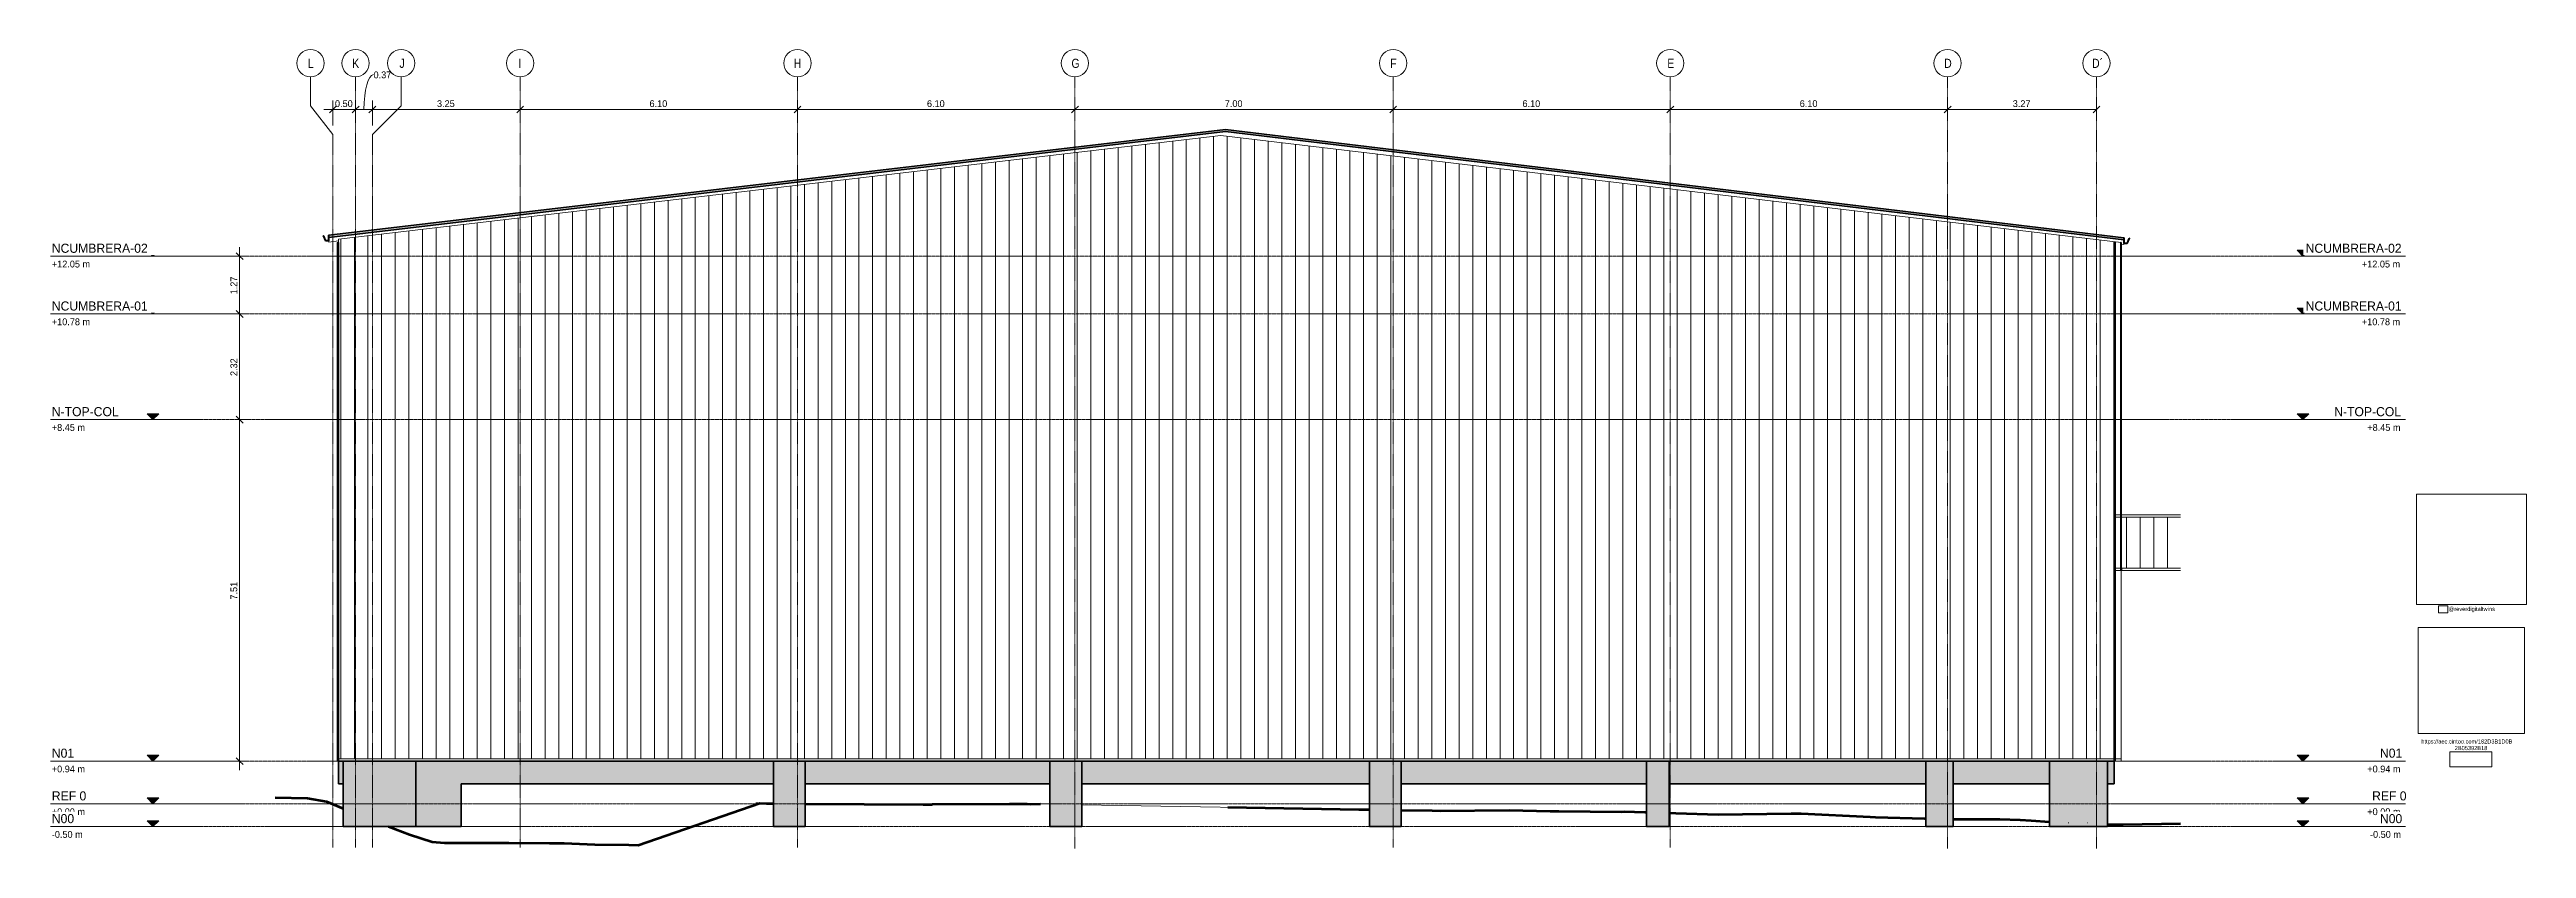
# Model space of a CAD drawing. Header units: centimetres. Extents: x -6716 to 10697, y -285 to 1669.
# Drawn here: x 4640 to 10088, y -98 to 1659 of the extents above; entities that cross this region are included whole.
import ezdxf

# ---------------------------------------------------------------- set-up
doc = ezdxf.new("R2010")
doc.units = ezdxf.units.CM
for name, pattern in [('Centre', [3.175, 0.635, -0.475, 1.59, -0.475]), ('Dash', [0.635, 0.3175, -0.3175]), ('Grid Line', [2.2225, 1.27, -0.3175, 0.3175, -0.3175])]:
    doc.linetypes.add(name, pattern=pattern)
for name, color, linetype, lineweight in [('A-ANNO-DIMS', 7, 'Continuous', 9), ('A-ANNO-DIMS-100', 7, 'Continuous', 9), ('A-FLOR', 7, 'Continuous', 9), ('A-FLOR-LEVL', 7, 'Continuous', 9), ('A-FLOR-PATT', 7, 'Continuous', 35), ('A-ROOF', 7, 'Continuous', 9), ('A-ROOF-MCUT', 7, 'Continuous', 35), ('A-ROOF-OTLN', 7, 'Continuous', 9), ('A-ROOF-PATT', 7, 'Continuous', 35), ('A-WALL', 7, 'Continuous', 9), ('A-WALL-PATT', 7, 'Continuous', 35), ('C-TOPO', 7, 'Continuous', 9), ('C-TOPO-MAJR', 7, 'Continuous', 70), ('G-ANNO-REFR', 7, 'Dash', 18), ('G-ANNO-TEXT', 7, 'Continuous', 9), ('S-GRID', 7, 'Continuous', 9), ('S-GRID-IDEN', 7, 'Continuous', 9)]:
    doc.layers.add(name, color=color, linetype=linetype, lineweight=lineweight)
doc.styles.add('Century Gothic', font='GOTHIC.TTF', dxfattribs={"height": 20})
doc.styles.add('Century Gothic_1', font='GOTHIC.TTF', dxfattribs={"height": 15})
doc.styles.add('Century Gothic_3', font='GOTHIC.TTF', dxfattribs={"height": 9})
doc.styles.add('Saira Condensed', font='SairaCondensed-Regular.ttf', dxfattribs={"height": 20})
doc.dimstyles.new('FCA_N_Cotas_E100', dxfattribs={"dimscale": 30.48, "dimtxt": 15.662524, "dimasz": 0.492126, "dimexe": 0.656168, "dimexo": 0.656168, "dimgap": 0.032808, "dimtad": 1, "dimlfac": 0.01, "dimrnd": 0.01, "dimzin": 0, "dimdsep": 46, "dimtxsty": 'Century Gothic_1', "dimblk1": 'OBLIQUE', "dimblk2": 'OBLIQUE', "dimsah": 1, "dimcen": 0.09, "dimdle": 0.656168, "dimadec": 3, "dimazin": 2, "dimtfac": 1, "dimtdec": 4, "dimtix": 1, "dimtmove": 0, "dimatfit": 3, "dimfxl": 1, "dimtvp": 1, "dimtolj": 1, "dimtzin": 0, "dimarcsym": 2})
doc.dimstyles.new('FCA_N_Cotas_E100_1', dxfattribs={"dimscale": 30.48, "dimtxt": 15.662524, "dimasz": 0.492126, "dimexe": 0.656168, "dimexo": 0.656168, "dimgap": 0.032808, "dimtad": 1, "dimlfac": 0.01, "dimrnd": 0.01, "dimzin": 0, "dimdsep": 46, "dimtxsty": 'Century Gothic_1', "dimblk1": 'OBLIQUE', "dimblk2": 'OBLIQUE', "dimsah": 1, "dimcen": 0.09, "dimdle": 0.656168, "dimadec": 3, "dimazin": 2, "dimtfac": 1, "dimtdec": 4, "dimtix": 1, "dimtmove": 1, "dimatfit": 3, "dimfxl": 1, "dimtvp": 1, "dimtolj": 1, "dimtzin": 0, "dimarcsym": 2})
picture_1 = doc.add_image_def('image1.jpg', size_in_pixel=(275, 100))
picture_2 = doc.add_image_def('image2.png', size_in_pixel=(160, 160))
picture_3 = doc.add_image_def('image3.jpeg', size_in_pixel=(2000, 2000))
picture_4 = doc.add_image_def('image4.jpg', size_in_pixel=(434, 317))

msp = doc.modelspace()

# ---------------------------------------------------------------- texts
at = {"layer": 'G-ANNO-TEXT', "char_height": 9, "attachment_point": 1, "style": 'Century Gothic_3'}
for s, insert, width in [('@reverdigitaltwins', (9916.452, 433.164), 128.67084), ('2B05392B18', (9929.869, 127.117), 84.17719)]:
    msp.add_mtext(s, dxfattribs=dict(at, insert=insert, width=width))
at = {"layer": 'S-GRID-IDEN', "color": 253, "true_color": 0xaaaaaa, "char_height": 20, "attachment_point": 1, "style": 'Saira Condensed'}
for s, insert, width in [('L', (5207.578, 1638.694), 13.62869), ('K', (5305.226, 1638.694), 17.63712), ('J', (5409.232, 1638.694), 8.81856), ('I', (5671.082, 1638.694), 8.01687), ('H', (6276.482, 1638.694), 19.2405), ('G', (6887.412, 1638.694), 17.63712), ('F', (7588.712, 1638.694), 14.43037), ('E', (8198.009, 1638.694), 15.23206), ('D', (8807.009, 1638.694), 17.63712), ('D´', (9132.295, 1638.694), 22.44725)]:
    msp.add_mtext(s, dxfattribs=dict(at, insert=insert, width=width))

# ---------------------------------------------------------------- blocks, each defined once
blk = doc.blocks.new('PQ_RVR_ARQ-01_ZZ_ZZ_MO_T_A_rvt-3-Elevación Eje 25')
at = {"layer": 'A-ROOF-PATT', "lineweight": 9, "true_color": 0xeaeaea}
blk.add_hatch(color=254, dxfattribs=at).paths.add_polyline_path([(-2160.9, 1240.2), (-2160.9, 1245.2), (-4136.8, 1483.4), (-6109.6, 1250.8), (-6109.6, 1245.8), (-4136.8, 1478.4), (-3084, 1351.5)])
at = {"layer": 'A-WALL-PATT', "lineweight": 9, "true_color": 0xf2f2f2}
h = blk.add_hatch(dxfattribs=at)
h.set_pattern_fill('FP_8', style=0, pattern_type=2)
h.set_pattern_definition([(90, (0, 0), (-30, 2e-15), [])])
h.paths.add_polyline_path([(-6087, 99), (-2182.1, 99), (-2182.1, 1234.5), (-2179.1, 1234.5), (-2179.1, 635.8), (-2167.5, 635.8), (-2167.5, 1234.5), (-2167.5, 1234.5), (-4147.1, 1470.1), (-6087.7, 1241.7), (-6087.7, 99)])
h.paths.add_polyline_path([(-2167, 99), (-2167, 513), (-2179.1, 513), (-2179.1, 99)])
at = {"layer": 'A-WALL-PATT', "lineweight": 9, "true_color": 0xeaeaea}
for points in [[(-6090.7, 94), (-6088.2, 94), (-6088.2, 1234.5), (-6090.7, 1234.5), (-6090.7, 285)], [(-6088.2, 99), (-6087.7, 99), (-6087.7, 1234.5), (-6088.2, 1234.5), (-6088.2, 285)], [(-2182.1, 94), (-2181.6, 94.1), (-2181.6, 1234.5), (-2182.1, 1234.5), (-2182.1, 285)], [(-2181.6, 94), (-2179.1, 94), (-2179.1, 1234.5), (-2181.6, 1234.5), (-2181.6, 285)], [(-2167.5, 518), (-2167, 518), (-2167, 1234.5), (-2167.5, 1234.5), (-2167.5, 719.5)], [(-2168.2, 513), (-2165.7, 513), (-2165.7, 518), (-2168.2, 518)], [(-6087, 94), (-6087, 99), (-6089.5, 99), (-6089.5, 94), (-6087.7, 94)]]:
    blk.add_hatch(color=254, dxfattribs=at).paths.add_polyline_path(points)
at = {"layer": 'A-WALL-PATT', "lineweight": 9, "true_color": 0xf2f2f2}
h = blk.add_hatch(dxfattribs=at)
h.set_pattern_fill('FP_9', style=0, pattern_type=2)
h.set_pattern_definition([(90, (-0.6, 0), (-29.996, 2e-15), [])])
h.paths.add_polyline_path([(-2179.1, 518), (-2167.5, 518), (-2167.5, 630.8), (-2179.1, 630.8), (-2179.1, 519)])
h.paths.add_polyline_path([(-2036.1, 518), (-2036.1, 630.8), (-2167, 630.8), (-2167, 518), (-2165.7, 518)])
at = {"layer": 'A-ROOF', "color": 254, "lineweight": 35, "true_color": 0xcccccc}
for p, q in [((-4136.8, 1483.4), (-6109.6, 1250.8)), ((-6109.6, 1245.8), (-4136.8, 1478.4)), ((-2160.9, 1245.2), (-4136.8, 1483.4)), ((-4136.8, 1478.4), (-2160.9, 1240.2)), ((-6109.6, 1250.8), (-6109.6, 1245.8)), ((-2160.9, 1240.2), (-2160.9, 1245.2))]:
    blk.add_line(p, q, dxfattribs=at)
at = {"layer": 'A-ROOF-MCUT', "color": 254, "true_color": 0xcccccc}
for p, q in [((-6120.9, 1249.6), (-6122.1, 1249.6)), ((-6122.1, 1249.6), (-6122.1, 1248.3)), ((-6122.1, 1248.3), (-6120.9, 1248.3)), ((-6121.8, 1248.6), (-6121.8, 1249.2)), ((-6121.8, 1249.2), (-6120.9, 1249.2)), ((-6120.6, 1248.6), (-6121.8, 1248.6)), ((-6120.9, 1249.2), (-6120.9, 1249.6)), ((-6120.9, 1248.3), (-6117, 1238.3)), ((-6116.8, 1238.7), (-6120.6, 1248.6)), ((-6117, 1238.3), (-6109.6, 1238.3)), ((-6109.9, 1238.7), (-6116.8, 1238.7)), ((-6109.6, 1250.8), (-6109.9, 1250.8)), ((-6109.9, 1250.8), (-6109.9, 1238.7)), ((-6109.6, 1238.3), (-6109.6, 1250.8)), ((-2160.6, 1245.2), (-2160.9, 1245.2)), ((-2160.9, 1245.2), (-2160.9, 1232.7)), ((-2160.9, 1232.7), (-2153.5, 1232.7)), ((-2160.6, 1233.1), (-2160.6, 1245.2)), ((-2153.7, 1233.1), (-2160.6, 1233.1)), ((-2149.9, 1243), (-2153.7, 1233.1)), ((-2153.5, 1232.7), (-2149.7, 1242.7)), ((-2148.7, 1243), (-2149.9, 1243)), ((-2148.4, 1244), (-2149.7, 1244)), ((-2149.7, 1244), (-2149.7, 1243.6)), ((-2149.7, 1243.6), (-2148.7, 1243.6)), ((-2149.7, 1242.7), (-2148.4, 1242.7)), ((-2148.7, 1243.6), (-2148.7, 1243)), ((-2148.4, 1242.7), (-2148.4, 1244))]:
    blk.add_line(p, q, dxfattribs=at)
at = {"layer": 'A-ROOF-OTLN', "color": 254, "true_color": 0xcccccc}
for p, q in [((-6109.6, 1235.7), (-6109.6, 1238.3)), ((-6109.6, 1235.7), (-6087.7, 1238.3)), ((-2167, 1230.8), (-2160.9, 1230.1)), ((-2160.9, 1232.7), (-2160.9, 1230.1))]:
    blk.add_line(p, q, dxfattribs=at)
at = {"layer": 'A-WALL', "color": 254, "true_color": 0xcccccc}
for p, q in [((-4147.1, 1470.1), (-6087.7, 1241.7)), ((-2167.2, 1234.5), (-4147.1, 1470.1)), ((-6088.2, 1234.5), (-6090.7, 1234.5)), ((-6090.7, 1234.5), (-6090.7, 94)), ((-6088.2, 94), (-6088.2, 1234.5)), ((-6087.7, 1241.7), (-6087.7, 1234.5)), ((-2179.1, 1234.5), (-2181.6, 1234.5)), ((-2181.6, 1234.5), (-2181.6, 94)), ((-2179.1, 94), (-2179.1, 1234.5)), ((-2165.7, 518), (-2168.2, 518)), ((-2168.2, 518), (-2168.2, 513)), ((-2168.2, 513), (-2165.7, 513)), ((-2167, 99), (-2167, 513)), ((-2165.7, 513), (-2165.7, 518)), ((-6090.7, 94), (-6088.2, 94)), ((-6089.5, 99), (-6089.5, 94)), ((-6087, 99), (-6089.5, 99)), ((-6089.5, 94), (-6087, 94)), ((-6087, 94), (-6087, 99)), ((-2181.6, 94), (-2179.1, 94))]:
    blk.add_line(p, q, dxfattribs=at)
at = {"layer": 'A-WALL', "color": 254, "lineweight": 35, "true_color": 0xcccccc}
for p, q in [((-6087.7, 1234.5), (-6088.2, 1234.5)), ((-6088.2, 1234.5), (-6088.2, 99)), ((-6087.7, 99), (-6087.7, 1234.5)), ((-2182.1, 1234.5), (-2182.1, 94)), ((-2181.6, 1234.5), (-2182.1, 1234.5)), ((-2181.6, 94), (-2181.6, 1234.5)), ((-2167.5, 1234.5), (-2167.5, 518)), ((-2167, 1234.5), (-2167.5, 1234.5)), ((-2167, 518), (-2167, 1234.5)), ((-2167.5, 518), (-2167, 518)), ((-6088.2, 99), (-6087.7, 99)), ((-5918.3, 94), (-6077.9, 94)), ((-6077.9, 94), (-6077.9, -50)), ((-5918.3, -50), (-5918.3, 94)), ((-5131.4, 94), (-5131.4, -50)), ((-5061.4, 94), (-5131.4, 94)), ((-5061.4, -50), (-5061.4, 94)), ((-4523.2, 94), (-4523.2, -50)), ((-4453.2, 94), (-4523.2, 94)), ((-4453.2, -50), (-4453.2, 94)), ((-3820.5, 94), (-3820.5, -50)), ((-3750.5, 94), (-3820.5, 94)), ((-3750.5, -50), (-3750.5, 94)), ((-3211, 94), (-3211, -50)), ((-3161, 94), (-3211, 94)), ((-3161, -50), (-3161, 94)), ((-2596.8, 94), (-2596.8, -50)), ((-2536.8, 94), (-2596.8, 94)), ((-2536.8, -50), (-2536.8, 94)), ((-2197.2, 94), (-2324.9, 94)), ((-2324.9, 94), (-2324.9, -50)), ((-2197.2, -50), (-2197.2, 94)), ((-2182.1, 94), (-2181.6, 94)), ((-6077.9, -50), (-5918.3, -50)), ((-5131.4, -50), (-5061.4, -50)), ((-4523.2, -50), (-4453.2, -50)), ((-3820.5, -50), (-3750.5, -50)), ((-3211, -50), (-3161, -50)), ((-2596.8, -50), (-2536.8, -50)), ((-2324.9, -50), (-2197.2, -50))]:
    blk.add_line(p, q, dxfattribs=at)
at = {"layer": 'A-WALL', "color": 254, "lineweight": 18, "true_color": 0xcccccc}
for p, q in [((-6087.7, 1241.7), (-6087.7, 1234.5)), ((-2179.1, 635.8), (-2167.5, 635.8)), ((-2179.1, 630.8), (-2167.5, 630.8)), ((-2167, 635.8), (-2036.1, 635.8)), ((-2167, 630.8), (-2036.1, 630.8)), ((-2179.1, 518), (-2168.2, 518)), ((-2179.1, 513), (-2168.2, 513)), ((-2165.7, 518), (-2036.1, 518)), ((-2165.7, 513), (-2036.1, 513)), ((-2182.1, 99), (-6087, 99)), ((-6077.9, 94), (-6087, 94)), ((-5131.4, 94), (-5918.3, 94)), ((-4523.2, 94), (-5061.4, 94)), ((-3820.5, 94), (-4453.2, 94)), ((-3211, 94), (-3750.5, 94)), ((-2596.8, 94), (-3161, 94)), ((-2324.9, 94), (-2536.8, 94)), ((-2182.1, 94), (-2197.2, 94)), ((-2167, 99), (-2179.1, 99)), ((-2167, 94), (-2179.1, 94)), ((-2167, 99), (-2167, 94))]:
    blk.add_line(p, q, dxfattribs=at)
at = {"layer": 'C-TOPO', "color": 254, "lineweight": 70, "true_color": 0xdadada}
for p, q in [((-6227.6, 14), (-6156.5, 12.5)), ((-6156.5, 12.5), (-6114.4, 4.8)), ((-6114.4, 4.8), (-6077.9, -10.6)), ((-5429.1, -90.7), (-5161.3, 1.5)), ((-5161.3, 1.5), (-5146.9, 0.6)), ((-5146.9, 0.6), (-5131.4, 0.5)), ((-5061.4, 0), (-4801.8, -1.7)), ((-5978.4, -50), (-5932, -67.7)), ((-4801.8, -1.7), (-4784, -1.8)), ((-4784, -1.8), (-4781.5, -0.9)), ((-4781.5, -0.9), (-4612, -0.1)), ((-4612, -0.1), (-4573.5, -0.3)), ((-4573.5, -0.3), (-4565.9, -0.4)), ((-4565.9, -0.4), (-4543.9, -0.3)), ((-4131.9, -7.5), (-3843.8, -12.5)), ((-3843.8, -12.5), (-3824.3, -12.4)), ((-3824.3, -12.4), (-3820.5, -12.5)), ((-3750.5, -13.7), (-3749.1, -13.8)), ((-3749.1, -13.8), (-3682.6, -14.9)), ((-3682.6, -14.9), (-3664.9, -15.1)), ((-3664.9, -15.1), (-3512.9, -13.9)), ((-3512.9, -13.9), (-3423.1, -15.8)), ((-3423.1, -15.8), (-3404.1, -16)), ((-3404.1, -16), (-3265.8, -17.3)), ((-3265.8, -17.3), (-3260.1, -16.8)), ((-3260.1, -16.8), (-3214.9, -18.3)), ((-3214.9, -18.3), (-3211, -18.4)), ((-3161, -20.1), (-3146.3, -20.9)), ((-3146.3, -20.9), (-3053.7, -23.8)), ((-3053.7, -23.8), (-2892.7, -21.4)), ((-2892.7, -21.4), (-2870.9, -21.4)), ((-2870.9, -21.4), (-2719.3, -28.9)), ((-2719.3, -28.9), (-2707.6, -29.3)), ((-2707.6, -29.3), (-2599.6, -32)), ((-2599.6, -32), (-2596.8, -32.1)), ((-2536.8, -33.5), (-2523.1, -33.6)), ((-2523.1, -33.6), (-2433.7, -33.5)), ((-2433.7, -33.5), (-2389, -35.3)), ((-2389, -35.3), (-2365, -37)), ((-2365, -37), (-2324.9, -39.4)), ((-2197.2, -45.3), (-2175.2, -45.2)), ((-2175.2, -45.2), (-2174.8, -45.2)), ((-2174.8, -45.2), (-2162.7, -45.2)), ((-2162.7, -45.2), (-2036.1, -43.5)), ((-5932, -67.7), (-5882, -83.7)), ((-5882, -83.7), (-5855, -85.7)), ((-5855, -85.7), (-5713.4, -85.8)), ((-5713.4, -85.8), (-5623.6, -86.7)), ((-5623.6, -86.7), (-5591.8, -86.8)), ((-5591.8, -86.8), (-5524, -89.6)), ((-5524, -89.6), (-5449.1, -90.5)), ((-5449.1, -90.5), (-5429.1, -90.7))]:
    blk.add_line(p, q, dxfattribs=at)
at = {"layer": 'C-TOPO', "color": 254, "true_color": 0xdadada}
for p, q in [((-6156.5, 12.5), (-6227.6, 14)), ((-6114.4, 4.8), (-6156.5, 12.5)), ((-6114.4, 4.8), (-6077.9, -10.6)), ((-5161.3, 1.5), (-5429.1, -90.7)), ((-5161.3, 1.5), (-5165.4, 1.8)), ((-5146.9, 0.6), (-5161.3, 1.5)), ((-5146.9, 0.6), (-5131.4, 0.5)), ((-5061.4, 0), (-4801.8, -1.7)), ((-5932, -67.7), (-5978.4, -50)), ((-4784, -1.8), (-4801.8, -1.7)), ((-4781.5, -0.9), (-4788.1, -1.3)), ((-4784, -1.8), (-4784.5, -1.8)), ((-4781.5, -0.9), (-4784, -1.8)), ((-4781.5, -0.9), (-4612, -0.1)), ((-4612, -0.1), (-4573.5, -0.3)), ((-4573.5, -0.3), (-4565.9, -0.4)), ((-4543.9, -0.3), (-4565.9, -0.4)), ((-4523.2, -0.6), (-4543.9, -0.3)), ((-3843.8, -12.5), (-4453.2, -1.9)), ((-3848.9, -12.5), (-3843.8, -12.5)), ((-3824.3, -12.4), (-3843.8, -12.5)), ((-3820.5, -12.5), (-3824.3, -12.4)), ((-3749.1, -13.8), (-3750.5, -13.7)), ((-3749.1, -13.8), (-3682.6, -14.9)), ((-3664.9, -15.1), (-3682.6, -14.9)), ((-3512.9, -13.9), (-3664.9, -15.1)), ((-3512.9, -13.9), (-3423.1, -15.8)), ((-3423.1, -15.8), (-3404.1, -16)), ((-3404.1, -16), (-3265.8, -17.3)), ((-3265.8, -17.3), (-3260.1, -16.8)), ((-3214.9, -18.3), (-3260.1, -16.8)), ((-3211, -18.4), (-3214.9, -18.3)), ((-3161, -20.1), (-3146.3, -20.9)), ((-3053.7, -23.8), (-3146.3, -20.9)), ((-3053.7, -23.8), (-2892.7, -21.4)), ((-2870.9, -21.4), (-2892.7, -21.4)), ((-2719.3, -28.9), (-2870.9, -21.4)), ((-2707.6, -29.3), (-2719.3, -28.9)), ((-2599.6, -32), (-2707.6, -29.3)), ((-2596.8, -32.1), (-2599.6, -32)), ((-2523.1, -33.6), (-2536.8, -33.5)), ((-2433.7, -33.5), (-2523.1, -33.6)), ((-2433.7, -33.5), (-2389, -35.3)), ((-2365, -37), (-2389, -35.3)), ((-2324.9, -39.4), (-2365, -37)), ((-2281.8, -41.9), (-2283.5, -41.9)), ((-2240.7, -42.1), (-2241.5, -42.1)), ((-2175.2, -45.2), (-2197.2, -45.3)), ((-2174.8, -45.2), (-2175.2, -45.2)), ((-2162.7, -45.2), (-2174.8, -45.2)), ((-2036.1, -43.5), (-2162.7, -45.2)), ((-5932, -67.7), (-5882, -83.7)), ((-5855, -85.7), (-5882, -83.7)), ((-5713.4, -85.8), (-5855, -85.7)), ((-5713.4, -85.8), (-5623.6, -86.7)), ((-5623.6, -86.7), (-5591.8, -86.8)), ((-5524, -89.6), (-5591.8, -86.8)), ((-5524, -89.6), (-5449.1, -90.5)), ((-5429.1, -90.7), (-5449.1, -90.5))]:
    blk.add_line(p, q, dxfattribs=at)
at = {"layer": 'C-TOPO-MAJR', "color": 254, "true_color": 0xdadada}
for p, q in [((-6101.6, 0), (-6103.1, 0)), ((-5165.7, 0), (-5170.1, 0))]:
    blk.add_line(p, q, dxfattribs=at)
blk = doc.blocks.new('Level - Con_Triangulo-1145637-Elevación Eje 25')
at = {"layer": 'A-FLOR-LEVL', "true_color": 0xe2e2e2}
blk.add_hatch(color=254, dxfattribs=at).paths.add_polyline_path([(-6509.1, 12.9), (-6496.3, 0), (-6483.4, 12.9)])
at = {"layer": 'A-FLOR-LEVL', "color": 253, "true_color": 0xaaaaaa}
for p, q in [((-6483.4, 0), (-6721.8, 0)), ((-6509.1, 12.9), (-6483.4, 12.9)), ((-6496.3, 0), (-6509.1, 12.9)), ((-6483.4, 12.9), (-6496.3, 0))]:
    blk.add_line(p, q, dxfattribs=at)
blk = doc.blocks.new('Grid - 3mm-1819951-Elevación Eje 25')
at = {"layer": 'S-GRID-IDEN', "color": 253, "true_color": 0xaaaaaa}
blk.add_circle((-2548.7, 1629), 30, dxfattribs=at)
blk = doc.blocks.new('DIMBLOCK31-Elevación Eje 25')
at = {"layer": 'A-ANNO-DIMS-100'}
for p, q in [((5242.8, 1527.2), (5312.8, 1527.2)), ((5262.8, 1527.2), (5262.8, 1547.2)), ((5262.8, 1527.2), (5262.8, 1492)), ((5312.8, 1527.2), (5312.8, 1547.2)), ((5312.8, 1527.2), (5312.8, 1517.8))]:
    blk.add_line(p, q, dxfattribs=at)
at = {"layer": 'A-ANNO-DIMS-100', "lineweight": 35}
for p, q in [((5262.8, 1527.2), (5255.3, 1519.7)), ((5262.8, 1527.2), (5270.3, 1534.7)), ((5312.8, 1527.2), (5305.3, 1519.7)), ((5312.8, 1527.2), (5320.3, 1534.7))]:
    blk.add_line(p, q, dxfattribs=at)
at = {"layer": 'A-ANNO-DIMS-100', "color": 0, "insert": (5267.4, 1547.5), "char_height": 15, "width": 48.927, "attachment_point": 1, "line_spacing_factor": 0.984502, "style": 'Century Gothic_1'}
blk.add_mtext('0.50', dxfattribs=at)
blk = doc.blocks.new('_Oblique')
at = {"color": 0, "linetype": 'ByBlock', "lineweight": -2}
blk.add_line((-0.5, -0.5), (0.5, 0.5), dxfattribs=at)
blk = doc.blocks.new('DIMBLOCK32-Elevación Eje 25')
at = {"layer": 'A-ANNO-DIMS-100', "lineweight": 35}
for p, q in [((5312.8, 1527.2), (5305.3, 1519.7)), ((5312.8, 1527.2), (5320.3, 1534.7)), ((5349.7, 1527.2), (5342.2, 1519.7)), ((5349.7, 1527.2), (5357.2, 1534.7))]:
    blk.add_line(p, q, dxfattribs=at)
at = {"layer": 'A-ANNO-DIMS-100'}
for p, q in [((5312.8, 1527.2), (5312.8, 1547.2)), ((5312.8, 1527.2), (5349.7, 1527.2)), ((5312.8, 1527.2), (5312.8, 1517.8)), ((5349.7, 1527.2), (5349.7, 1547.2)), ((5349.7, 1527.2), (5349.7, 1492))]:
    blk.add_line(p, q, dxfattribs=at)
blk.add_ellipse((5352.3, 1527.2), major_axis=(0, 76.6), ratio=0.27518, start_param=0, end_param=1.570796, dxfattribs=at)
at = {"layer": 'A-ANNO-DIMS-100', "color": 0, "insert": (5352.3, 1610.8), "char_height": 15, "width": 48.927, "attachment_point": 1, "line_spacing_factor": 0.984502, "style": 'Century Gothic_1'}
blk.add_mtext('0.37', dxfattribs=at)
blk = doc.blocks.new('DIMBLOCK33-Elevación Eje 25')
at = {"layer": 'A-ANNO-DIMS-100', "lineweight": 35}
for p, q in [((5349.7, 1527.2), (5342.2, 1519.7)), ((5349.7, 1527.2), (5357.2, 1534.7)), ((5674.7, 1527.2), (5667.2, 1519.7)), ((5674.7, 1527.2), (5682.2, 1534.7))]:
    blk.add_line(p, q, dxfattribs=at)
at = {"layer": 'A-ANNO-DIMS-100'}
for p, q in [((5349.7, 1527.2), (5349.7, 1547.2)), ((5349.7, 1527.2), (5674.7, 1527.2)), ((5349.7, 1527.2), (5349.7, 1492)), ((5674.7, 1527.2), (5674.7, 1547.2)), ((5674.7, 1527.2), (5674.7, 1517.8))]:
    blk.add_line(p, q, dxfattribs=at)
at = {"layer": 'A-ANNO-DIMS-100', "color": 0, "insert": (5491.8, 1547.5), "char_height": 15, "width": 48.927, "attachment_point": 1, "line_spacing_factor": 0.984502, "style": 'Century Gothic_1'}
blk.add_mtext('3.25', dxfattribs=at)
blk = doc.blocks.new('DIMBLOCK34-Elevación Eje 25')
at = {"layer": 'A-ANNO-DIMS-100', "lineweight": 35}
for p, q in [((5674.7, 1527.2), (5667.2, 1519.7)), ((5674.7, 1527.2), (5682.2, 1534.7)), ((6284.7, 1527.2), (6277.2, 1519.7)), ((6284.7, 1527.2), (6292.2, 1534.7))]:
    blk.add_line(p, q, dxfattribs=at)
at = {"layer": 'A-ANNO-DIMS-100'}
for p, q in [((5674.7, 1527.2), (5674.7, 1547.2)), ((5674.7, 1527.2), (6284.7, 1527.2)), ((5674.7, 1527.2), (5674.7, 1517.8)), ((6284.7, 1527.2), (6284.7, 1547.2)), ((6284.7, 1527.2), (6284.7, 1517.8))]:
    blk.add_line(p, q, dxfattribs=at)
at = {"layer": 'A-ANNO-DIMS-100', "color": 0, "insert": (5959.3, 1547.5), "char_height": 15, "width": 48.927, "attachment_point": 1, "line_spacing_factor": 0.984502, "style": 'Century Gothic_1'}
blk.add_mtext('6.10', dxfattribs=at)
blk = doc.blocks.new('DIMBLOCK35-Elevación Eje 25')
at = {"layer": 'A-ANNO-DIMS-100', "lineweight": 35}
for p, q in [((6284.7, 1527.2), (6277.2, 1519.7)), ((6284.7, 1527.2), (6292.2, 1534.7)), ((6895, 1527.2), (6887.5, 1519.7)), ((6895, 1527.2), (6902.5, 1534.7))]:
    blk.add_line(p, q, dxfattribs=at)
at = {"layer": 'A-ANNO-DIMS-100'}
for p, q in [((6284.7, 1527.2), (6284.7, 1547.2)), ((6284.7, 1527.2), (6895, 1527.2)), ((6284.7, 1527.2), (6284.7, 1517.8)), ((6895, 1527.2), (6895, 1547.2)), ((6895, 1527.2), (6895, 1517.8))]:
    blk.add_line(p, q, dxfattribs=at)
at = {"layer": 'A-ANNO-DIMS-100', "color": 0, "insert": (6569.5, 1547.5), "char_height": 15, "width": 48.927, "attachment_point": 1, "line_spacing_factor": 0.984502, "style": 'Century Gothic_1'}
blk.add_mtext('6.10', dxfattribs=at)
blk = doc.blocks.new('DIMBLOCK36-Elevación Eje 25')
at = {"layer": 'A-ANNO-DIMS-100', "lineweight": 35}
for p, q in [((6895, 1527.2), (6887.5, 1519.7)), ((6895, 1527.2), (6902.5, 1534.7)), ((7595, 1527.2), (7587.5, 1519.7)), ((7595, 1527.2), (7602.5, 1534.7))]:
    blk.add_line(p, q, dxfattribs=at)
at = {"layer": 'A-ANNO-DIMS-100'}
for p, q in [((6895, 1527.2), (6895, 1547.2)), ((6895, 1527.2), (7595, 1527.2)), ((6895, 1527.2), (6895, 1517.8)), ((7595, 1527.2), (7595, 1547.2)), ((7595, 1527.2), (7595, 1517.8))]:
    blk.add_line(p, q, dxfattribs=at)
at = {"layer": 'A-ANNO-DIMS-100', "color": 0, "insert": (7224.6, 1547.5), "char_height": 15, "width": 48.927, "attachment_point": 1, "line_spacing_factor": 0.984502, "style": 'Century Gothic_1'}
blk.add_mtext('7.00', dxfattribs=at)
blk = doc.blocks.new('DIMBLOCK37-Elevación Eje 25')
at = {"layer": 'A-ANNO-DIMS-100', "lineweight": 35}
for p, q in [((7595, 1527.2), (7587.5, 1519.7)), ((7595, 1527.2), (7602.5, 1534.7)), ((8204.6, 1527.2), (8197.1, 1519.7)), ((8204.6, 1527.2), (8212.1, 1534.7))]:
    blk.add_line(p, q, dxfattribs=at)
at = {"layer": 'A-ANNO-DIMS-100'}
for p, q in [((7595, 1527.2), (7595, 1547.2)), ((7595, 1527.2), (8204.6, 1527.2)), ((7595, 1527.2), (7595, 1517.8)), ((8204.6, 1527.2), (8204.6, 1547.2)), ((8204.6, 1527.2), (8204.6, 1517.8))]:
    blk.add_line(p, q, dxfattribs=at)
at = {"layer": 'A-ANNO-DIMS-100', "color": 0, "insert": (7879.4, 1547.5), "char_height": 15, "width": 48.927, "attachment_point": 1, "line_spacing_factor": 0.984502, "style": 'Century Gothic_1'}
blk.add_mtext('6.10', dxfattribs=at)
blk = doc.blocks.new('DIMBLOCK38-Elevación Eje 25')
at = {"layer": 'A-ANNO-DIMS-100', "lineweight": 35}
for p, q in [((8204.6, 1527.2), (8197.1, 1519.7)), ((8204.6, 1527.2), (8212.1, 1534.7)), ((8814.6, 1527.2), (8807.1, 1519.7)), ((8814.6, 1527.2), (8822.1, 1534.7))]:
    blk.add_line(p, q, dxfattribs=at)
at = {"layer": 'A-ANNO-DIMS-100'}
for p, q in [((8204.6, 1527.2), (8204.6, 1547.2)), ((8204.6, 1527.2), (8814.6, 1527.2)), ((8204.6, 1527.2), (8204.6, 1517.8)), ((8814.6, 1527.2), (8814.6, 1547.2)), ((8814.6, 1527.2), (8814.6, 1517.8))]:
    blk.add_line(p, q, dxfattribs=at)
at = {"layer": 'A-ANNO-DIMS-100', "color": 0, "insert": (8489.2, 1547.5), "char_height": 15, "width": 48.927, "attachment_point": 1, "line_spacing_factor": 0.984502, "style": 'Century Gothic_1'}
blk.add_mtext('6.10', dxfattribs=at)
blk = doc.blocks.new('DIMBLOCK39-Elevación Eje 25')
at = {"layer": 'A-ANNO-DIMS-100', "lineweight": 35}
for p, q in [((8814.6, 1527.2), (8807.1, 1519.7)), ((8814.6, 1527.2), (8822.1, 1534.7)), ((9141.9, 1527.2), (9134.4, 1519.7)), ((9141.9, 1527.2), (9149.4, 1534.7))]:
    blk.add_line(p, q, dxfattribs=at)
at = {"layer": 'A-ANNO-DIMS-100'}
for p, q in [((8814.6, 1527.2), (8814.6, 1547.2)), ((8814.6, 1527.2), (9141.9, 1527.2)), ((8814.6, 1527.2), (8814.6, 1517.8)), ((9141.9, 1527.2), (9141.9, 1547.2)), ((9141.9, 1527.2), (9141.9, 1517.8))]:
    blk.add_line(p, q, dxfattribs=at)
at = {"layer": 'A-ANNO-DIMS-100', "color": 0, "insert": (8957.8, 1547.5), "char_height": 15, "width": 48.927, "attachment_point": 1, "line_spacing_factor": 0.984502, "style": 'Century Gothic_1'}
blk.add_mtext('3.27', dxfattribs=at)
blk = doc.blocks.new('DIMBLOCK40-Elevación Eje 25')
at = {"layer": 'A-ANNO-DIMS-100'}
for p, q in [((5057.7, 1204.5), (5048.3, 1204.5)), ((5057.7, 1224.5), (5057.7, 1077.5)), ((5057.7, 1204.5), (5077.7, 1204.5)), ((5057.7, 1077.5), (5048.3, 1077.5)), ((5057.7, 1077.5), (5077.7, 1077.5))]:
    blk.add_line(p, q, dxfattribs=at)
at = {"layer": 'A-ANNO-DIMS-100', "lineweight": 35}
for p, q in [((5057.7, 1204.5), (5050.2, 1212)), ((5057.7, 1204.5), (5065.2, 1197)), ((5057.7, 1077.5), (5050.2, 1085)), ((5057.7, 1077.5), (5065.2, 1070))]:
    blk.add_line(p, q, dxfattribs=at)
at = {"layer": 'A-ANNO-DIMS-100', "color": 0, "insert": (5037.5, 1120.6), "char_height": 15, "width": 48.927, "attachment_point": 1, "rotation": 90, "line_spacing_factor": 0.984502, "style": 'Century Gothic_1'}
blk.add_mtext('1.27', dxfattribs=at)
blk = doc.blocks.new('DIMBLOCK41-Elevación Eje 25')
at = {"layer": 'A-ANNO-DIMS-100'}
for p, q in [((5057.7, 1077.5), (5048.3, 1077.5)), ((5057.7, 1077.5), (5057.7, 845.1)), ((5057.7, 1077.5), (5077.7, 1077.5)), ((5057.7, 845.1), (5048.3, 845.1)), ((5057.7, 845.1), (5077.7, 845.1))]:
    blk.add_line(p, q, dxfattribs=at)
at = {"layer": 'A-ANNO-DIMS-100', "lineweight": 35}
for p, q in [((5057.7, 1077.5), (5050.2, 1085)), ((5057.7, 1077.5), (5065.2, 1070)), ((5057.7, 845.1), (5050.2, 852.6)), ((5057.7, 845.1), (5065.2, 837.6))]:
    blk.add_line(p, q, dxfattribs=at)
at = {"layer": 'A-ANNO-DIMS-100', "color": 0, "insert": (5037.5, 940.9), "char_height": 15, "width": 48.927, "attachment_point": 1, "rotation": 90, "line_spacing_factor": 0.984502, "style": 'Century Gothic_1'}
blk.add_mtext('2.32', dxfattribs=at)
blk = doc.blocks.new('DIMBLOCK42-Elevación Eje 25')
at = {"layer": 'A-ANNO-DIMS-100'}
for p, q in [((5057.7, 845.1), (5048.3, 845.1)), ((5057.7, 845.1), (5057.7, 74)), ((5057.7, 845.1), (5077.7, 845.1)), ((5057.7, 94), (5048.3, 94)), ((5057.7, 94), (5077.7, 94))]:
    blk.add_line(p, q, dxfattribs=at)
at = {"layer": 'A-ANNO-DIMS-100', "lineweight": 35}
for p, q in [((5057.7, 845.1), (5050.2, 852.6)), ((5057.7, 845.1), (5065.2, 837.6)), ((5057.7, 94), (5050.2, 101.5)), ((5057.7, 94), (5065.2, 86.5))]:
    blk.add_line(p, q, dxfattribs=at)
at = {"layer": 'A-ANNO-DIMS-100', "color": 0, "insert": (5037.5, 449.2), "char_height": 15, "width": 48.927, "attachment_point": 1, "rotation": 90, "line_spacing_factor": 0.984502, "style": 'Century Gothic_1'}
blk.add_mtext('7.51', dxfattribs=at)

# ---------------------------------------------------------------- dimensions: what is measured, and where the dimension line sits
at = {"layer": 'A-ANNO-DIMS'}
dim = msp.add_linear_dim(base=(5349.706, 1527.233), p1=(5312.8, 1537.84), p2=(5349.706, 1472.015), dimstyle='FCA_N_Cotas_E100_1', override={"dimpost": '<>', "dimfxl": 75.46475}, dxfattribs=at)
dim.commit()
dim.dimension.update_dxf_attribs({"geometry": 'DIMBLOCK32-Elevación Eje 25', "text_midpoint": (5376.809, 1600.803), "dimtype": 160})
for base, p1, p2, override, picture, middle in [((5312.8, 1527.233), (5262.8, 1472.015), (5312.8, 1537.84), {"dimpost": '<>', "dimfxl": 82.661374}, 'DIMBLOCK31-Elevación Eje 25', (5287.8, 1536.11)), ((5674.706, 1527.233), (5349.706, 1472.015), (5674.706, 1537.84), {"dimpost": '<>', "dimfxl": 331.599009}, 'DIMBLOCK33-Elevación Eje 25', (5512.206, 1536.11)), ((6284.706, 1527.233), (5674.706, 1537.84), (6284.706, 1537.84), {"dimpost": '<>', "dimfxl": 610}, 'DIMBLOCK34-Elevación Eje 25', (5979.706, 1536.11)), ((6894.986, 1527.233), (6284.706, 1537.84), (6894.986, 1537.84), {"dimpost": '<>', "dimfxl": 610.280405}, 'DIMBLOCK35-Elevación Eje 25', (6589.846, 1536.11)), ((7594.986, 1527.233), (6894.986, 1537.84), (7594.986, 1537.84), {"dimpost": '<>', "dimfxl": 700}, 'DIMBLOCK36-Elevación Eje 25', (7244.986, 1536.11)), ((8204.582, 1527.233), (7594.986, 1537.84), (8204.582, 1537.84), {"dimpost": '<>', "dimfxl": 609.596326}, 'DIMBLOCK37-Elevación Eje 25', (7899.784, 1536.11)), ((8814.582, 1527.233), (8204.582, 1537.84), (8814.582, 1537.84), {"dimpost": '<>', "dimfxl": 610}, 'DIMBLOCK38-Elevación Eje 25', (8509.582, 1536.11)), ((9141.869, 1527.233), (8814.582, 1537.84), (9141.869, 1537.84), {"dimpost": '<>', "dimfxl": 327.28625}, 'DIMBLOCK39-Elevación Eje 25', (8978.225, 1536.11))]:
    dim = msp.add_linear_dim(base=base, p1=p1, p2=p2, dimstyle='FCA_N_Cotas_E100', override=override, dxfattribs=at)
    dim.commit()
    dim.dimension.update_dxf_attribs({"geometry": picture, "text_midpoint": middle})
for base, p1, p2, override, picture, middle in [((5057.703, 1077.508), (5068.309, 1204.505), (5068.309, 1077.508), {"dimpost": '<>', "dimfxl": 126.997085}, 'DIMBLOCK40-Elevación Eje 25', (5048.825, 1141.007)), ((5057.703, 845.103), (5068.309, 1077.508), (5068.309, 845.103), {"dimpost": '<>', "dimfxl": 232.405176}, 'DIMBLOCK41-Elevación Eje 25', (5048.825, 961.305)), ((5057.703, 94), (5068.309, 845.103), (5068.309, 94), {"dimpost": '<>', "dimfxl": 751.102783}, 'DIMBLOCK42-Elevación Eje 25', (5049.014, 469.551))]:
    dim = msp.add_linear_dim(base=base, p1=p1, p2=p2, angle=90, dimstyle='FCA_N_Cotas_E100', override=override, dxfattribs=at)
    dim.commit()
    dim.dimension.update_dxf_attribs({"geometry": picture, "text_midpoint": middle})

# ---------------------------------------------------------------- hatches: boundary and pattern name
at = {"layer": 'A-FLOR-PATT', "lineweight": 9, "true_color": 0x9a9a9a}
msp.add_hatch(color=253, dxfattribs=at).paths.add_polyline_path([(7231.384, 44), (9181.183, 44), (9181.183, 94), (5275.532, 94), (5275.532, 44), (6910.04, 44)])
at = {"layer": 'A-WALL-PATT', "lineweight": 9, "true_color": 0x9a9a9a}
for points in [[(5397.613, -50), (5544.926, -50), (5544.926, 44), (5285.391, 44), (5285.391, -50)], [(6231.88, -50), (6301.88, -50), (6301.88, 44), (6231.88, 44)], [(6840.04, -50), (6910.04, -50), (6910.04, 44), (6840.04, 44)], [(7542.772, -50), (7612.772, -50), (7612.772, 44), (7542.772, 44)], [(8202.214, -50), (8202.214, 44), (8152.214, 44), (8152.214, -50)], [(8803.188, -50), (8826.418, -50), (8826.418, 44), (8766.418, 44), (8766.418, -50)], [(9038.31, -50), (9166.046, -50), (9166.046, 44), (9038.31, 44)]]:
    msp.add_hatch(color=253, dxfattribs=at).paths.add_polyline_path(points)

# ---------------------------------------------------------------- linework, layer by layer
at = {"layer": 'A-FLOR', "lineweight": 35}
for p, q in [((9181.183, 94), (5275.532, 94)), ((5275.532, 94), (5275.532, 44)), ((9181.183, 44), (9181.183, 94)), ((5275.532, 44), (5285.391, 44)), ((5544.926, 44), (6231.88, 44)), ((6301.88, 44), (6840.04, 44)), ((6910.04, 44), (7542.772, 44)), ((7612.772, 44), (8152.214, 44)), ((8202.214, 44), (8766.418, 44)), ((8826.418, 44), (9038.31, 44)), ((9166.046, 44), (9181.183, 44))]:
    msp.add_line(p, q, dxfattribs=at)
at = {"layer": 'A-FLOR-LEVL', "color": 253, "linetype": 'Centre', "true_color": 0xaaaaaa}
for p, q in [((9583.088, 845.103), (4879.851, 845.103)), ((4879.851, 94), (9583.088, 94)), ((4879.851, 0), (9583.088, 0)), ((9583.088, -50), (4879.851, -50))]:
    msp.add_line(p, q, dxfattribs=at)
at = {"layer": 'A-WALL', "lineweight": 35}
for p, q in [((5285.391, 44), (5285.391, -50)), ((5544.926, -50), (5544.926, 44)), ((6231.88, 44), (6231.88, -50)), ((6301.88, -50), (6301.88, 44)), ((6840.04, 44), (6840.04, -50)), ((6910.04, -50), (6910.04, 44)), ((7542.772, 44), (7542.772, -50)), ((7612.772, -50), (7612.772, 44)), ((8152.214, 44), (8152.214, -50)), ((8202.214, -50), (8202.214, 44)), ((8766.418, 44), (8766.418, -50)), ((8826.418, -50), (8826.418, 44)), ((9038.31, 44), (9038.31, -50)), ((9166.046, -50), (9166.046, 44)), ((5285.391, -50), (5544.926, -50)), ((6231.88, -50), (6301.88, -50)), ((6840.04, -50), (6910.04, -50)), ((7542.772, -50), (7612.772, -50)), ((8152.214, -50), (8202.214, -50)), ((8766.418, -50), (8826.418, -50)), ((9038.31, -50), (9166.046, -50))]:
    msp.add_line(p, q, dxfattribs=at)
at = {"layer": 'S-GRID', "color": 253, "true_color": 0xaaaaaa}
for p, q in [((5213.501, 1535.515), (5213.501, 1599.015)), ((5413.206, 1535.515), (5413.206, 1599.015)), ((5262.8, 1472.015), (5213.501, 1535.515)), ((5349.706, 1472.015), (5413.206, 1535.515))]:
    msp.add_line(p, q, dxfattribs=at)
at = {"layer": 'S-GRID', "color": 253, "linetype": 'Grid Line', "true_color": 0xaaaaaa}
for p, q in [((5312.8, -95.869), (5312.8, 1599.015)), ((5674.706, -95.869), (5674.706, 1599.015)), ((6284.706, -95.869), (6284.706, 1599.015)), ((6894.986, -98.157), (6894.986, 1599.015)), ((7594.986, -95.869), (7594.986, 1599.015)), ((8204.582, -95.869), (8204.582, 1599.015)), ((8814.582, -98.157), (8814.582, 1599.015)), ((9141.869, -98.157), (9141.869, 1599.015)), ((5262.8, -95.869), (5262.8, 1472.015)), ((5349.706, -95.869), (5349.706, 1472.015))]:
    msp.add_line(p, q, dxfattribs=at)

# ---------------------------------------------------------------- block references
at = {"lineweight": 5}
msp.add_blockref('PQ_RVR_ARQ-01_ZZ_ZZ_MO_T_A_rvt-3-Elevación Eje 25', (11363.245, 0), dxfattribs=at)
at = {"layer": 'A-FLOR-LEVL', "color": 253, "true_color": 0xaaaaaa}
for p in [(11363.245, 1204.505), (11363.245, 1077.508), (11363.245, 845.103), (11363.245, 94), (11363.245, 0)]:
    msp.add_blockref('Level - Con_Triangulo-1145637-Elevación Eje 25', p, dxfattribs=at)
at = {"layer": 'A-FLOR-LEVL', "color": 253, "true_color": 0xaaaaaa, "extrusion": (0, 0, -1)}
for p in [(-3099.694, 1204.505), (-3099.694, 1077.508), (-3099.694, 845.103), (-3099.694, 94), (-3099.694, 0)]:
    msp.add_blockref('Level - Con_Triangulo-1145637-Elevación Eje 25', p, dxfattribs=at)
at = {"layer": 'S-GRID-IDEN', "color": 253, "true_color": 0xaaaaaa}
for p in [(7762.164, 0), (7861.462, 0), (7961.868, 0), (8223.368, 0), (8833.368, 0), (9443.648, 0), (10143.648, 0), (10753.245, 0), (11363.245, 0), (11690.531, 0)]:
    msp.add_blockref('Grid - 3mm-1819951-Elevación Eje 25', p, dxfattribs=at)

msp.set_redraw_order([(e.dxf.handle, doc.entitydb.next_handle()) for e in msp.query("TEXT MTEXT ATTDEF DIMENSION ARC_DIMENSION")])  # texts and dimensions are drawn at this point

# ---------------------------------------------------------------- pictures from other files: only their frames are drawn
at = {"layer": 'G-ANNO-REFR'}
image = msp.add_image(picture_3, insert=(9845.733, 438.707), size_in_units=(242.019, 242.019), dxfattribs=at)
image.dxf.flags = 7
image = msp.add_image(picture_2, insert=(9849.733, 154.584), size_in_units=(233.6, 233.6), dxfattribs=at)
image.dxf.flags = 7
image = msp.add_image(picture_4, insert=(9893.961, 420.448), size_in_units=(20.95, 15.302), dxfattribs=at)
image.dxf.flags = 7
image = msp.add_image(picture_1, insert=(9919.547, 81.017), size_in_units=(91.791, 33.379), dxfattribs=at)
image.dxf.flags = 7

# ---------------------------------------------------------------- next in the draw order: texts
at = {"layer": 'A-FLOR-LEVL', "color": 9, "true_color": 0xb7b7b7, "char_height": 20, "attachment_point": 1, "style": 'Century Gothic', "bg_fill": 3, "box_fill_scale": 1.25, "bg_fill_color": 256, "bg_fill_true_color": 13158600, "bg_fill_transparency": 0}
for s, insert, width in [('NCUMBRERA-02', (4644.593, 1231.973), 262.15181), ('NCUMBRERA-02', (9602.046, 1231.973), 262.15181), ('NCUMBRERA-01', (4644.593, 1104.976), 262.15181), ('NCUMBRERA-01', (9602.046, 1104.976), 262.15181), ('N-TOP-COL', (4644.593, 872.571), 185.9915), ('N-TOP-COL', (9664.846, 872.571), 185.9915), ('N01', (4644.593, 121.468), 64.135), ('N01', (9765.446, 121.468), 64.135), ('REF 0', (4644.593, 27.468), 84.97887), ('REF 0', (9748.246, 27.468), 84.97887)]:
    msp.add_mtext(s, dxfattribs=dict(at, insert=insert, width=width))

# ---------------------------------------------------------------- next in the draw order: linework, layer by layer
at = {"layer": 'A-FLOR-LEVL', "color": 253, "linetype": 'Centre', "true_color": 0xaaaaaa}
for p, q in [((4879.851, 1204.505), (9583.088, 1204.505)), ((4879.851, 1077.508), (9583.088, 1077.508))]:
    msp.add_line(p, q, dxfattribs=at)

# ---------------------------------------------------------------- next in the draw order: texts
at = {"layer": 'A-FLOR-LEVL', "color": 9, "true_color": 0xb7b7b7, "char_height": 15, "attachment_point": 1, "style": 'Century Gothic_1', "bg_fill": 3, "box_fill_scale": 1.25, "bg_fill_color": 256, "bg_fill_true_color": 13158600, "bg_fill_transparency": 0}
for s, insert, width in [('+12.05 m', (4644.593, 1194.661), 112.23625), ('+12.05 m', (9725.746, 1194.661), 112.23625), ('+10.78 m', (4644.593, 1067.664), 112.23625), ('+10.78 m', (9725.746, 1067.664), 112.23625), ('+8.45 m', (4644.593, 835.259), 97.80587), ('+8.45 m', (9737.646, 835.259), 97.80587), ('+0.94 m', (4644.593, 84.156), 97.80587), ('+0.94 m', (9737.646, 84.156), 97.80587), ('+0.00 m', (4644.593, -9.844), 97.80587), ('+0.00 m', (9737.646, -9.844), 97.80587)]:
    msp.add_mtext(s, dxfattribs=dict(at, insert=insert, width=width))
at = {"layer": 'G-ANNO-TEXT', "insert": (9856.447, 141.669), "char_height": 9, "width": 262.55266, "attachment_point": 1, "style": 'Century Gothic_3'}
msp.add_mtext('https://aec.cintoo.com/182D3B1D0B', dxfattribs=at)

# ---------------------------------------------------------------- next in the draw order: block references
at = {"layer": 'A-FLOR-LEVL', "color": 253, "true_color": 0xaaaaaa}
msp.add_blockref('Level - Con_Triangulo-1145637-Elevación Eje 25', (11363.245, -50), dxfattribs=at)
at = {"layer": 'A-FLOR-LEVL', "color": 253, "true_color": 0xaaaaaa, "extrusion": (0, 0, -1)}
msp.add_blockref('Level - Con_Triangulo-1145637-Elevación Eje 25', (-3099.694, -50), dxfattribs=at)

# ---------------------------------------------------------------- next in the draw order: texts
at = {"layer": 'A-FLOR-LEVL', "color": 9, "true_color": 0xb7b7b7, "char_height": 20, "width": 64.135, "attachment_point": 1, "style": 'Century Gothic', "bg_fill": 3, "box_fill_scale": 1.25, "bg_fill_color": 256, "bg_fill_true_color": 13158600, "bg_fill_transparency": 0}
for insert in [(4644.593, -22.532), (9765.446, -22.532)]:
    msp.add_mtext('N00', dxfattribs=dict(at, insert=insert))

# ---------------------------------------------------------------- next in the draw order: texts
at = {"layer": 'A-FLOR-LEVL', "color": 9, "true_color": 0xb7b7b7, "char_height": 15, "width": 90.59069, "attachment_point": 1, "style": 'Century Gothic_1', "bg_fill": 3, "box_fill_scale": 1.25, "bg_fill_color": 256, "bg_fill_true_color": 13158600, "bg_fill_transparency": 0}
for insert in [(4644.593, -59.844), (9743.646, -59.844)]:
    msp.add_mtext('-0.50 m', dxfattribs=dict(at, insert=insert))

doc.saveas('drawing.dxf')
